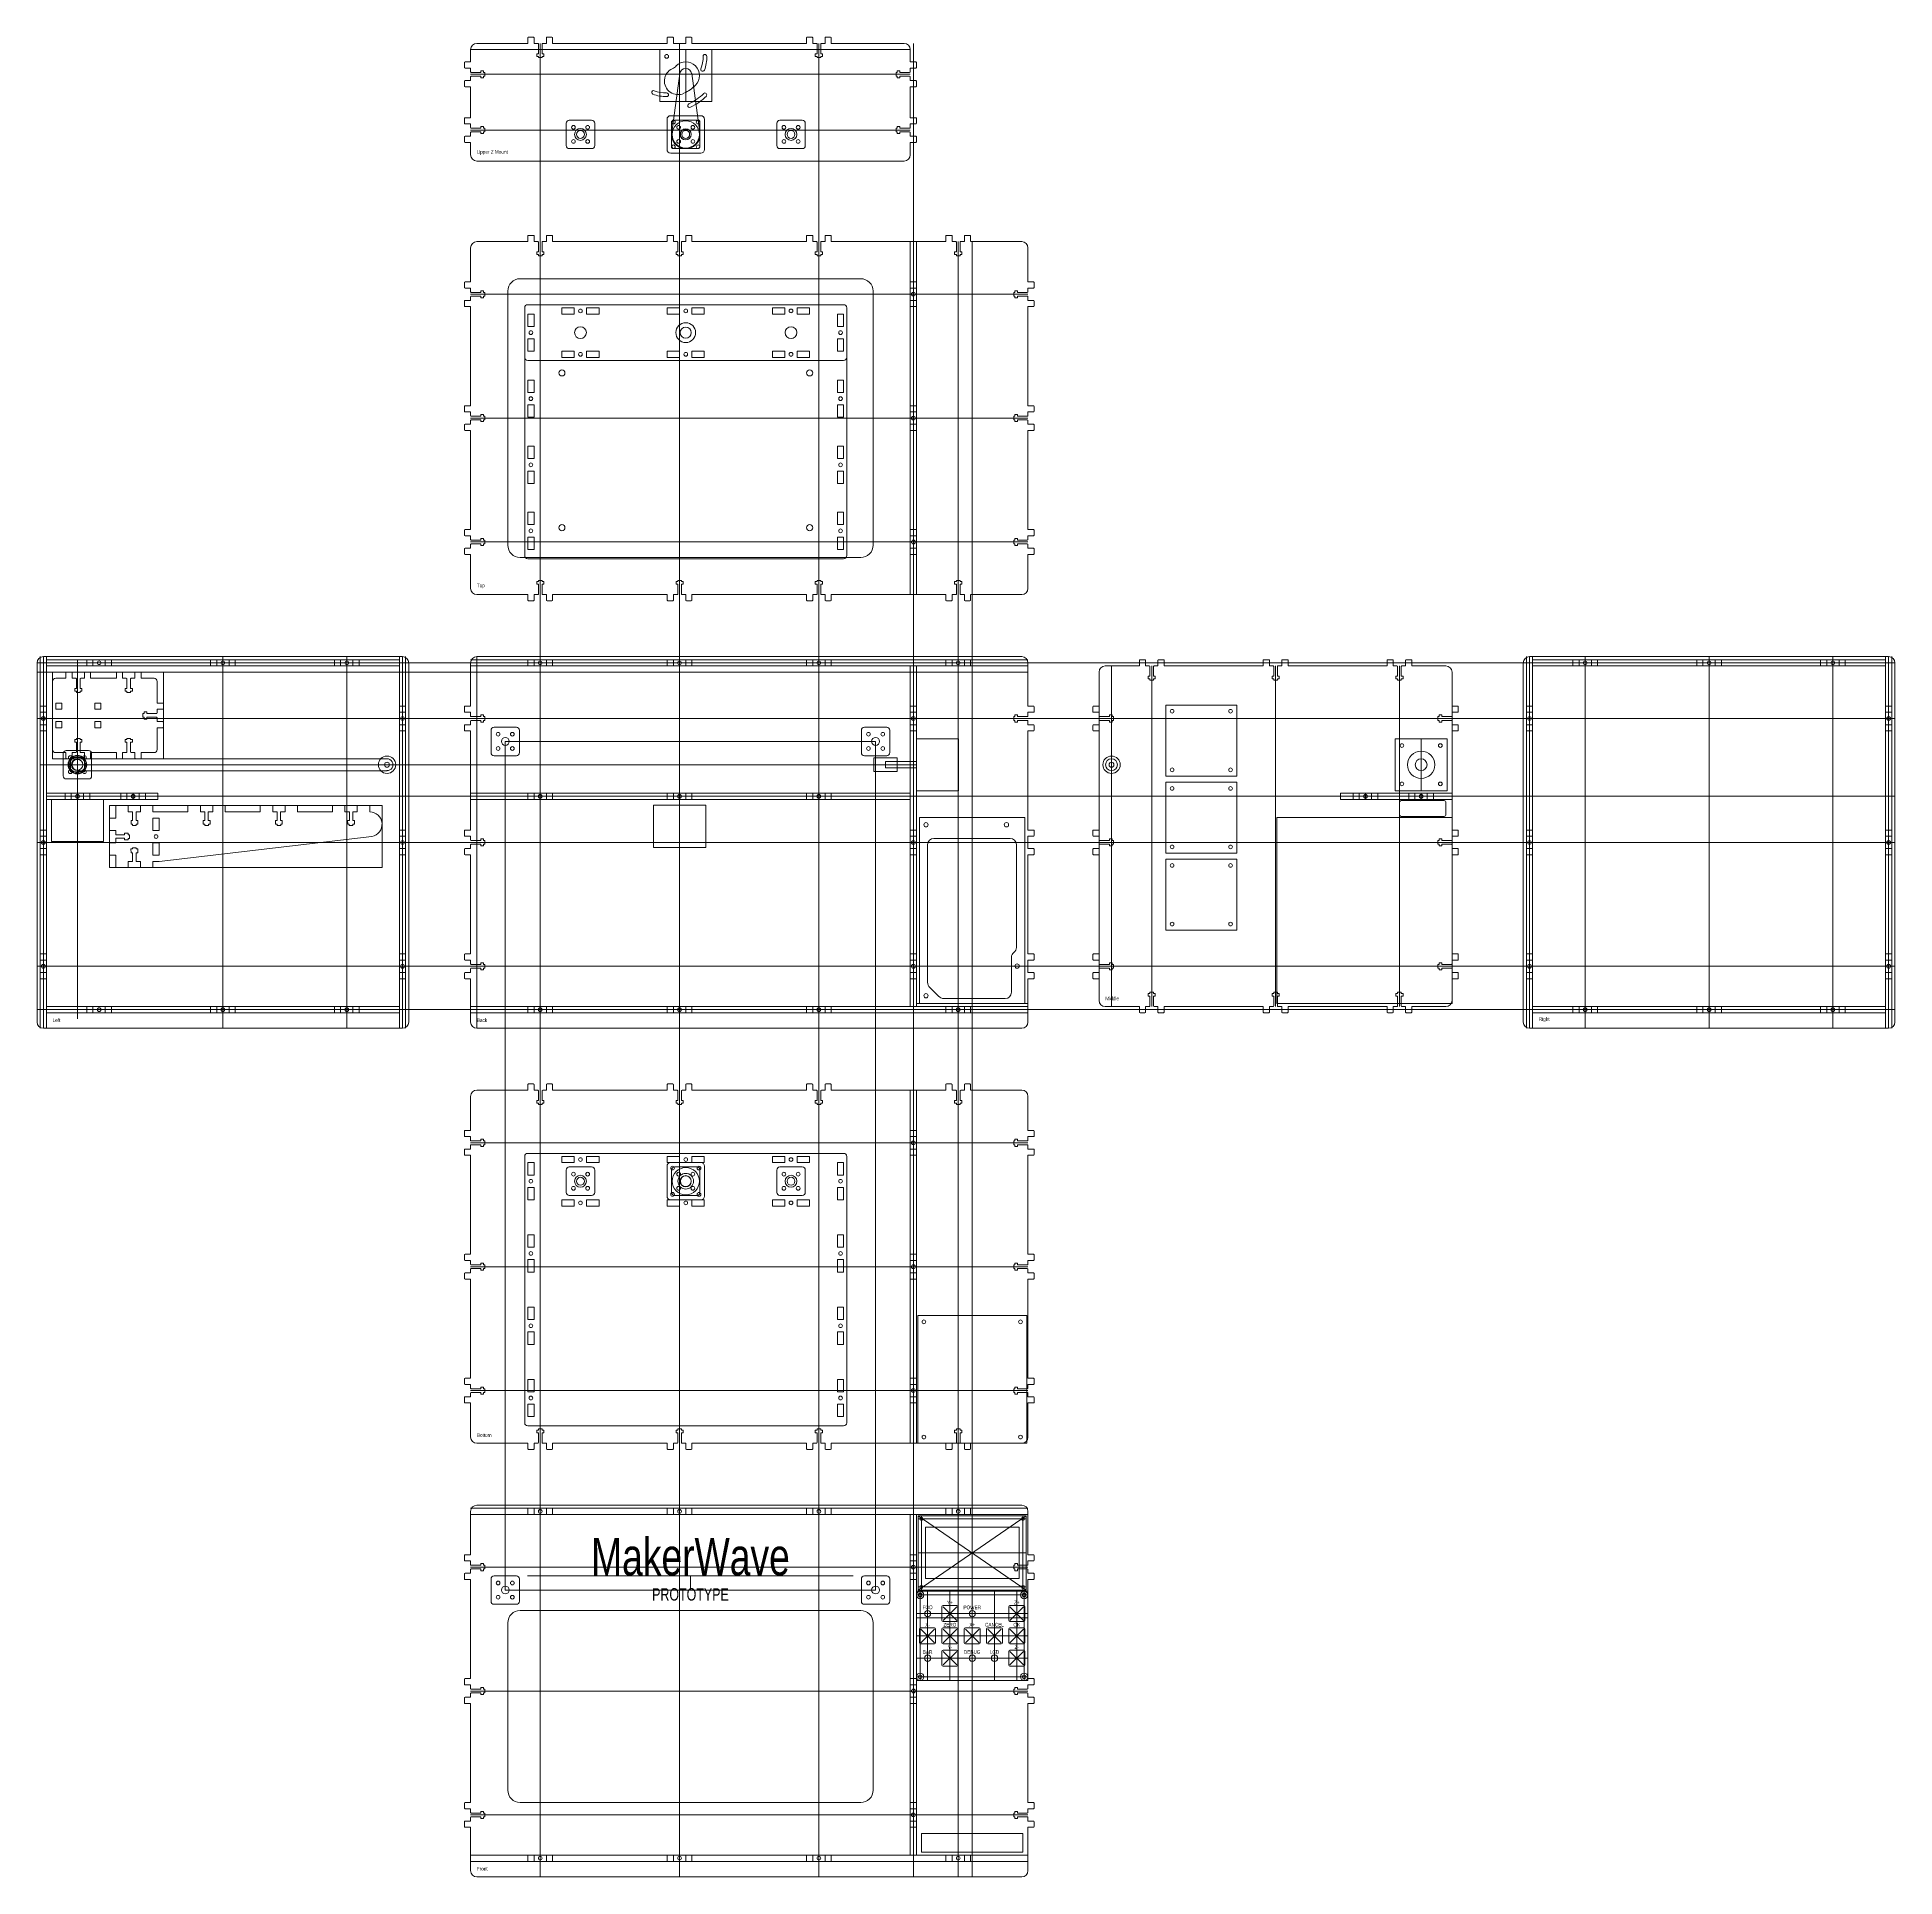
# Model space of a CAD drawing. Header units: millimetres. Extents: x -350 to 1150, y -685 to 800.
import ezdxf

# ---------------------------------------------------------------- set-up
doc = ezdxf.new("R2010")
doc.units = ezdxf.units.MM
doc.layers.get('0').update_dxf_attribs({"linetype": 'CONTINUOUS', "lineweight": 25, "true_color": 0x000000})
for name, color, linetype, lineweight, true_color in [('Back', 7, 'CONTINUOUS', 0, 0x000000), ('Bottom', 7, 'CONTINUOUS', 0, 0x000000), ('Drawing - LCD', 5, 'CONTINUOUS', 0, 0x0000ff), ('Drawing - Pulley', 5, 'CONTINUOUS', 0, 0x0000ff), ('Drawing - Y axis', 3, 'CONTINUOUS', 0, 0x00ff00), ('Drawing - Z Stage', 3, 'CONTINUOUS', 0, 0x00ff00), ('Drawing-Motor', 1, 'CONTINUOUS', 0, 0xff0000), ('Drawing-Walls', 2, 'CONTINUOUS', 0, 0xffff00), ('Drawings', 5, 'CONTINUOUS', 0, 0x0000ff), ('Drive-Bearing-ACME', 7, 'CONTINUOUS', 0, 0x000000), ('Drive-Bearing-M8', 7, 'CONTINUOUS', 0, 0x000000), ('Front', 7, 'CONTINUOUS', 0, 0x000000), ('Left', 7, 'CONTINUOUS', 0, 0x000000), ('Middle', 7, 'CONTINUOUS', 0, 0x000000), ('normal atx', 7, 'CONTINUOUS', 0, 0x000000), ('Right', 7, 'CONTINUOUS', 0, 0x000000), ('Text', 1, 'CONTINUOUS', 0, 0xff0000), ('Top', 7, 'CONTINUOUS', 0, 0x000000), ('Y Bearing Bracket', 7, 'CONTINUOUS', 0, 0x000000), ('Y Rod Cover', 7, 'CONTINUOUS', 0, 0x000000), ('Z Rod Cover', 7, 'CONTINUOUS', 0, 0x000000), ('Z Stage Top', 7, 'CONTINUOUS', 0, 0x000000)]:
    doc.layers.add(name, color=color, linetype=linetype, lineweight=lineweight, true_color=true_color)
doc.styles.get("Standard").update_dxf_attribs({"font": 'txt', "width": 0.75})

# ---------------------------------------------------------------- blocks, each defined once
blk = doc.blocks.new('tabs-with-bolt-20')
for p, q in [((-10, -4.5), (-10, 0)), ((-5, 0), (-5, -4.5)), ((-2, 0), (-5, 0)), ((-2.86, 8.33), (-2.86, 10.5)), ((-2.86, 10.5), (-1.5, 10.5)), ((-1.5, 8.33), (-2.86, 8.33)), ((-1.5, 11.5), (1.5, 11.5)), ((-1.5, 10.5), (-1.5, 11.5)), ((-1.5, 0.5), (-1.5, 8.33)), ((1.5, 11.5), (1.5, 10.5)), ((1.5, 10.5), (2.86, 10.5)), ((2.86, 8.33), (1.5, 8.33)), ((1.5, 8.33), (1.5, 0.5)), ((2, 0), (5, 0)), ((2.86, 10.5), (2.86, 8.33)), ((-5.5, -5), (-9.5, -5)), ((5, 0), (5, -4.5)), ((5.5, -5), (9.5, -5)), ((10, -4.5), (10, 0))]:
    blk.add_line(p, q)
for centre, start, end in [((-2, 0.5), 270, 0), ((2, 0.5), 180, 270), ((-9.5, -4.5), 180, 270), ((-5.5, -4.5), 270, 0), ((5.5, -4.5), 180, 270), ((9.5, -4.5), 270, 0)]:
    blk.add_arc(centre, 0.5, start, end)
blk = doc.blocks.new('holes-20')
for p, q in [((-5, 2.5), (-10, 2.5)), ((-10, 2.5), (-10, -2.5)), ((-5, 2.5), (-5, -2.5)), ((5, 2.5), (10, 2.5)), ((5, 2.5), (5, -2.5)), ((10, 2.5), (10, -2.5)), ((-5, -2.5), (-10, -2.5)), ((5, -2.5), (10, -2.5))]:
    blk.add_line(p, q)
blk.add_circle((0, 0), 1.5)
blk = doc.blocks.new('tabs-20')
for p, q in [((-10, -4.5), (-10, 0)), ((-5, 0), (-5, -4.5)), ((5, 0), (-5, 0)), ((-5.5, -5), (-9.5, -5)), ((5, 0), (5, -4.5)), ((5.5, -5), (9.5, -5)), ((10, -4.5), (10, 0))]:
    blk.add_line(p, q)
for centre, start, end in [((-9.5, -4.5), 180, 270), ((-5.5, -4.5), 270, 0), ((5.5, -4.5), 180, 270), ((9.5, -4.5), 270, 0)]:
    blk.add_arc(centre, 0.5, start, end)

msp = doc.modelspace()

# ---------------------------------------------------------------- linework, layer by layer
at = {"layer": 'Back'}
for p, q in [((5, 300), (445, 300)), ((0, 295), (0, 260)), ((450, 260), (450, 295)), ((0, 240), (0, 160)), ((450, 160), (450, 240)), ((435.7, 153.2), (374, 153.2)), ((0, 140), (0, 60)), ((369, 37.1), (369, 148.2)), ((440.7, 148.2), (440.7, 65.2)), ((450, 60), (450, 140)), ((369, 63.3), (369, 50.2)), ((436.7, 50.2), (436.7, 57.2)), ((436.7, 50.2), (436.7, 29)), ((0, 40), (0, 5)), ((377.8, 25.8), (370.8, 32.8)), ((450, 5), (450, 40)), ((431.7, 24), (382.1, 24)), ((445, 0), (5, 0))]:
    msp.add_line(p, q, dxfattribs=at)
for centre, radius in [((22.2, 237.3), 1.5), ((22.2, 225.8), 1.5), ((28, 231.5), 3.17), ((33.7, 237.3), 1.5), ((33.7, 225.8), 1.5), ((321.2, 237.3), 1.5), ((321.2, 225.8), 1.5), ((327, 231.5), 3.17), ((332.8, 237.3), 1.5), ((332.8, 225.8), 1.5), ((367.7, 164.2), 1.75), ((432.7, 164.2), 1.75), ((441.3, 50.2), 1.75), ((367.7, 26.2), 1.75)]:
    msp.add_circle(centre, radius, dxfattribs=at)
for centre, radius, start, end in [((5, 295), 5, 90, 180), ((445, 295), 5, 0, 90), ((374, 148.2), 5, 90, 180), ((435.7, 148.2), 5, 360, 90), ((441.7, 57.2), 5, 126.8699, 180), ((435.7, 65.2), 5, 306.8699, 0), ((375, 37.1), 6, 180, 225), ((382.1, 30), 6, 225, 270), ((431.7, 29), 5, 270, 0), ((5, 5), 5, 180, 270), ((445, 5), 5, 270, 0)]:
    msp.add_arc(centre, radius, start, end, dxfattribs=at)
at = {"layer": 'Bottom'}
for p, q in [((0, -82.5), (0, -55)), ((5, -50), (46.2, -50)), ((66.2, -50), (158.7, -50)), ((178.7, -50), (271.2, -50)), ((291.2, -50), (383.8, -50)), ((403.8, -50), (445, -50)), ((450, -55), (450, -82.5)), ((0, -182.5), (0, -102.5)), ((450, -102.5), (450, -182.5)), ((0, -282.5), (0, -202.5)), ((450, -202.5), (450, -282.5)), ((0, -330), (0, -302.5)), ((450, -302.5), (450, -330)), ((46.2, -335), (5, -335)), ((158.7, -335), (66.2, -335)), ((271.2, -335), (178.7, -335)), ((383.8, -335), (291.2, -335)), ((445, -335), (403.8, -335))]:
    msp.add_line(p, q, dxfattribs=at)
for centre, radius in [((83, -117.8), 1.5), ((94.5, -117.8), 1.5), ((163.1, -112.9), 1.5), ((173.7, -123.5), 11), ((184.4, -112.9), 1.5), ((253, -117.8), 1.5), ((264.5, -117.8), 1.5), ((83, -129.2), 1.5), ((88.7, -123.5), 3.17), ((94.5, -129.2), 1.5), ((163.1, -134.1), 1.5), ((184.4, -134.1), 1.5), ((253, -129.2), 1.5), ((258.7, -123.5), 3.17), ((264.5, -129.2), 1.5), ((366, -237), 1.5), ((444, -237), 1.5), ((366, -330), 1.5), ((444, -330), 1.5)]:
    msp.add_circle(centre, radius, dxfattribs=at)
for centre, start, end in [((5, -55), 90, 180), ((445, -55), 0, 90), ((445, -330), 270, 0), ((5, -330), 180, 270)]:
    msp.add_arc(centre, 5, start, end, dxfattribs=at)
at = {"layer": 'Drawing - LCD'}
for p, q in [((361.5, -453.5), (361.5, -393.5)), ((361.5, -393.5), (448.5, -393.5)), ((361.5, -393.5), (448.5, -453.5)), ((448.5, -393.5), (361.5, -453.5)), ((361.5, -396), (448.5, -396)), ((364, -453.5), (364, -393.5)), ((405, -393.5), (405, -453.5)), ((446, -453.5), (446, -393.5)), ((448.5, -453.5), (448.5, -393.5)), ((361.5, -423.5), (448.5, -423.5)), ((361.5, -451), (448.5, -451)), ((361.5, -453.5), (448.5, -453.5))]:
    msp.add_line(p, q, dxfattribs=at)
at = {"layer": 'Drawing - Pulley'}
for p, q in [((162.4, 723.1), (169, 770.7)), ((178.5, 770.7), (185.1, 723.1)), ((517.5, 292.5), (517.5, 17.5)), ((-67.3, 217.5), (-317.5, 217.5)), ((-317.5, 207.9), (-67.3, 207.9))]:
    msp.add_line(p, q, dxfattribs=at)
for centre, radius in [((-317.5, 212.7), 7.5), ((-317.5, 212.7), 7.11), ((-67.5, 212.7), 7), ((517.5, 212.7), 7), ((517.5, 212.7), 4.78), ((767.5, 212.7), 4.78)]:
    msp.add_circle(centre, radius, dxfattribs=at)
for centre, radius, start, end in [((173.7, 770), 4.78, 7.9226, 172.0774), ((173.7, 721.5), 11.5, 172.0774, 7.9226), ((-317.5, 212.7), 4.78, 90, 270), ((-67.5, 212.7), 4.78, 267.3791, 92.6209)]:
    msp.add_arc(centre, radius, start, end, dxfattribs=at)
at = {"layer": 'Drawing - Y axis'}
for p, q in [((-337.5, 287.5), (-337.5, 217.5)), ((-248.1, 287.5), (-337.5, 287.5)), ((-326.8, 287), (-326.8, 282.5)), ((-321.8, 282.5), (-321.8, 287)), ((-311.8, 282.5), (-311.8, 287)), ((-311.3, 287.5), (-307.3, 287.5)), ((-306.8, 287), (-306.8, 282.5)), ((-286, 287), (-286, 282.5)), ((-281.5, 287.5), (-285.5, 287.5)), ((-281, 282.5), (-281, 287)), ((-271, 282.5), (-271, 287)), ((-270.5, 287.5), (-266.5, 287.5)), ((-266, 287), (-266, 282.5)), ((-248.1, 217.5), (-248.1, 287.5)), ((-326.8, 282.5), (-335, 282.5)), ((-318.8, 282.5), (-321.8, 282.5)), ((-319.6, 274.2), (-319.6, 272)), ((-318.3, 274.2), (-319.6, 274.2)), ((-319.6, 272), (-318.3, 272)), ((-318.3, 282), (-318.3, 274.2)), ((-318.3, 272), (-318.3, 271)), ((-318.3, 271), (-315.3, 271)), ((-315.3, 274.2), (-315.3, 282)), ((-313.9, 274.2), (-315.3, 274.2)), ((-315.3, 271), (-315.3, 272)), ((-315.3, 272), (-313.9, 272)), ((-314.8, 282.5), (-311.8, 282.5)), ((-313.9, 272), (-313.9, 274.2)), ((-286, 282.5), (-306.8, 282.5)), ((-278, 282.5), (-281, 282.5)), ((-278.9, 274.2), (-278.9, 272)), ((-277.5, 274.2), (-278.9, 274.2)), ((-278.9, 272), (-277.5, 272)), ((-277.5, 282), (-277.5, 274.2)), ((-277.5, 272), (-277.5, 271)), ((-277.5, 271), (-274.5, 271)), ((-274.5, 274.2), (-274.5, 282)), ((-273.1, 274.2), (-274.5, 274.2)), ((-274.5, 271), (-274.5, 272)), ((-274.5, 272), (-273.1, 272)), ((-274, 282.5), (-271, 282.5)), ((-273.1, 272), (-273.1, 274.2)), ((-255.6, 282.5), (-266, 282.5)), ((-253.1, 262.5), (-253.1, 280)), ((-335, 257.5), (-335, 262.5)), ((-330, 262.5), (-335, 262.5)), ((-330, 257.5), (-335, 257.5)), ((-330, 257.5), (-330, 262.5)), ((-303.5, 257.5), (-303.5, 262.5)), ((-298.5, 262.5), (-303.5, 262.5)), ((-298.5, 257.5), (-303.5, 257.5)), ((-298.5, 257.5), (-298.5, 262.5)), ((-261.5, 255.4), (-263.6, 255.4)), ((-263.6, 255.4), (-263.6, 254)), ((-261.5, 254), (-261.5, 255.4)), ((-248.6, 262.5), (-253.1, 262.5)), ((-253.1, 257.5), (-248.6, 257.5)), ((-253.1, 254.5), (-253.1, 257.5)), ((-335, 247.5), (-335, 242.5)), ((-330, 247.5), (-335, 247.5)), ((-330, 242.5), (-335, 242.5)), ((-330, 247.5), (-330, 242.5)), ((-303.5, 247.5), (-303.5, 242.5)), ((-298.5, 247.5), (-303.5, 247.5)), ((-298.5, 242.5), (-303.5, 242.5)), ((-298.5, 247.5), (-298.5, 242.5)), ((-264.6, 254), (-264.6, 251)), ((-263.6, 254), (-264.6, 254)), ((-264.6, 251), (-263.6, 251)), ((-263.6, 251), (-263.6, 249.6)), ((-263.6, 249.6), (-261.5, 249.6)), ((-253.6, 254), (-261.5, 254)), ((-261.5, 249.6), (-261.5, 251)), ((-261.5, 251), (-253.6, 251)), ((-253.1, 250.5), (-253.1, 247.5)), ((-253.1, 247.5), (-248.6, 247.5)), ((-248.6, 242.5), (-253.1, 242.5)), ((-253.1, 225), (-253.1, 242.5)), ((-248.1, 247), (-248.1, 243)), ((-319.6, 233), (-319.6, 230.8)), ((-318.3, 233), (-319.6, 233)), ((-319.6, 230.8), (-318.3, 230.8)), ((-315.3, 234), (-318.3, 234)), ((-318.3, 234), (-318.3, 233)), ((-318.3, 230.8), (-318.3, 223)), ((-315.3, 233), (-315.3, 234)), ((-313.9, 233), (-315.3, 233)), ((-315.3, 230.8), (-313.9, 230.8)), ((-315.3, 223), (-315.3, 230.8)), ((-313.9, 230.8), (-313.9, 233)), ((-278.9, 233), (-278.9, 230.8)), ((-277.5, 233), (-278.9, 233)), ((-278.9, 230.8), (-277.5, 230.8)), ((-274.5, 234), (-277.5, 234)), ((-277.5, 234), (-277.5, 233)), ((-277.5, 230.8), (-277.5, 223)), ((-274.5, 233), (-274.5, 234)), ((-273.1, 233), (-274.5, 233)), ((-274.5, 230.8), (-273.1, 230.8)), ((-274.5, 223), (-274.5, 230.8)), ((-273.1, 230.8), (-273.1, 233)), ((28, 231.5), (28, -453.5)), ((28, 231.5), (327, 231.5)), ((327, 231.5), (327, -453.5)), ((-248.1, 217.5), (-337.5, 217.5)), ((-326.8, 222.5), (-335, 222.5)), ((-326.8, 218), (-326.8, 222.5)), ((-318.8, 222.5), (-321.8, 222.5)), ((-321.8, 222.5), (-321.8, 218)), ((-314.8, 222.5), (-311.8, 222.5)), ((-311.8, 222.5), (-311.8, 218)), ((-311.3, 217.5), (-307.3, 217.5)), ((-306.8, 218), (-306.8, 222.5)), ((-286, 222.5), (-306.8, 222.5)), ((-286, 218), (-286, 222.5)), ((-281.5, 217.5), (-285.5, 217.5)), ((-278, 222.5), (-281, 222.5)), ((-281, 222.5), (-281, 218)), ((-274, 222.5), (-271, 222.5)), ((-271, 222.5), (-271, 218)), ((-270.5, 217.5), (-266.5, 217.5)), ((-266, 218), (-266, 222.5)), ((-255.6, 222.5), (-266, 222.5)), ((28, -453.5), (327, -453.5))]:
    msp.add_line(p, q, dxfattribs=at)
for centre, radius, start, end in [((-326.3, 287), 0.5, 90, 180), ((-322.3, 287), 0.5, 360, 90), ((-311.3, 287), 0.5, 90, 180), ((-307.3, 287), 0.5, 360, 90), ((-285.5, 287), 0.5, 90, 180), ((-281.5, 287), 0.5, 360, 90), ((-270.5, 287), 0.5, 90, 180), ((-266.5, 287), 0.5, 360, 90), ((-335, 280), 2.5, 90, 180), ((-318.8, 282), 0.5, 360, 90), ((-314.8, 282), 0.5, 90, 180), ((-278, 282), 0.5, 360, 90), ((-274, 282), 0.5, 90, 180), ((-255.6, 280), 2.5, 360, 90), ((-248.6, 262), 0.5, 360, 90), ((-248.6, 258), 0.5, 270, 360), ((-253.6, 254.5), 0.5, 270, 360), ((-253.6, 250.5), 0.5, 0, 90), ((-248.6, 247), 0.5, 360, 90), ((-248.6, 243), 0.5, 270, 360), ((-255.6, 225), 2.5, 270, 0), ((-335, 225), 2.5, 180, 270), ((-326.3, 218), 0.5, 180, 270), ((-322.3, 218), 0.5, 270, 360), ((-318.8, 223), 0.5, 270, 360), ((-314.8, 223), 0.5, 180, 270), ((-311.3, 218), 0.5, 180, 270), ((-307.3, 218), 0.5, 270, 360), ((-285.5, 218), 0.5, 180, 270), ((-281.5, 218), 0.5, 270, 360), ((-278, 223), 0.5, 270, 360), ((-274, 223), 0.5, 180, 270), ((-270.5, 218), 0.5, 180, 270), ((-266.5, 218), 0.5, 270, 360)]:
    msp.add_arc(centre, radius, start, end, dxfattribs=at)
at = {"layer": 'Drawing - Z Stage'}
for p, q in [((43.7, 581.5), (43.7, 541.5)), ((43.7, 581.5), (43.7, 381.5)), ((46.2, 584), (301.2, 584)), ((46.2, 584), (301.2, 584)), ((46.2, 566.5), (46.2, 576.5)), ((46.2, 576.5), (51.2, 576.5)), ((46.2, 576.5), (51.2, 576.5)), ((46.2, 576.5), (46.2, 566.5)), ((51.2, 566.5), (51.2, 576.5)), ((51.2, 576.5), (51.2, 566.5)), ((73.7, 581.5), (83.7, 581.5)), ((73.7, 576.5), (73.7, 581.5)), ((73.7, 581.5), (83.7, 581.5)), ((73.7, 576.5), (73.7, 581.5)), ((73.7, 576.5), (83.7, 576.5)), ((73.7, 576.5), (83.7, 576.5)), ((83.7, 581.5), (83.7, 576.5)), ((83.7, 581.5), (83.7, 576.5)), ((93.7, 581.5), (103.7, 581.5)), ((93.7, 576.5), (93.7, 581.5)), ((93.7, 581.5), (103.7, 581.5)), ((93.7, 576.5), (93.7, 581.5)), ((93.7, 576.5), (103.7, 576.5)), ((93.7, 576.5), (103.7, 576.5)), ((103.7, 581.5), (103.7, 576.5)), ((103.7, 581.5), (103.7, 576.5)), ((158.7, 581.5), (168.7, 581.5)), ((158.7, 576.5), (158.7, 581.5)), ((158.7, 581.5), (168.7, 581.5)), ((158.7, 576.5), (158.7, 581.5)), ((158.7, 576.5), (168.7, 576.5)), ((158.7, 576.5), (168.7, 576.5)), ((168.7, 581.5), (168.7, 576.5)), ((168.7, 581.5), (168.7, 576.5)), ((178.7, 581.5), (188.7, 581.5)), ((178.7, 576.5), (178.7, 581.5)), ((178.7, 581.5), (188.7, 581.5)), ((178.7, 576.5), (178.7, 581.5)), ((178.7, 576.5), (188.7, 576.5)), ((178.7, 576.5), (188.7, 576.5)), ((188.7, 581.5), (188.7, 576.5)), ((188.7, 581.5), (188.7, 576.5)), ((243.7, 581.5), (253.7, 581.5)), ((243.7, 576.5), (243.7, 581.5)), ((243.7, 581.5), (253.7, 581.5)), ((243.7, 576.5), (243.7, 581.5)), ((243.7, 576.5), (253.7, 576.5)), ((243.7, 576.5), (253.7, 576.5)), ((253.7, 581.5), (253.7, 576.5)), ((253.7, 581.5), (253.7, 576.5)), ((263.7, 581.5), (273.7, 581.5)), ((263.7, 576.5), (263.7, 581.5)), ((263.7, 581.5), (273.7, 581.5)), ((263.7, 576.5), (263.7, 581.5)), ((263.7, 576.5), (273.7, 576.5)), ((263.7, 576.5), (273.7, 576.5)), ((273.7, 581.5), (273.7, 576.5)), ((273.7, 581.5), (273.7, 576.5)), ((296.2, 566.5), (296.2, 576.5)), ((296.2, 576.5), (301.2, 576.5)), ((296.2, 576.5), (301.2, 576.5)), ((296.2, 576.5), (296.2, 566.5)), ((301.2, 566.5), (301.2, 576.5)), ((301.2, 576.5), (301.2, 566.5)), ((303.7, 581.5), (303.7, 541.5)), ((303.7, 581.5), (303.7, 381.5)), ((51.2, 566.5), (46.2, 566.5)), ((51.2, 566.5), (46.2, 566.5)), ((46.2, 556.5), (51.2, 556.5)), ((46.2, 546.5), (46.2, 556.5)), ((46.2, 556.5), (51.2, 556.5)), ((46.2, 556.5), (46.2, 546.5)), ((51.2, 546.5), (51.2, 556.5)), ((51.2, 556.5), (51.2, 546.5)), ((301.2, 566.5), (296.2, 566.5)), ((301.2, 566.5), (296.2, 566.5)), ((296.2, 556.5), (301.2, 556.5)), ((296.2, 546.5), (296.2, 556.5)), ((296.2, 556.5), (301.2, 556.5)), ((296.2, 556.5), (296.2, 546.5)), ((301.2, 546.5), (301.2, 556.5)), ((301.2, 556.5), (301.2, 546.5)), ((51.2, 546.5), (46.2, 546.5)), ((51.2, 546.5), (46.2, 546.5)), ((73.7, 546.5), (83.7, 546.5)), ((73.7, 541.5), (73.7, 546.5)), ((73.7, 546.5), (83.7, 546.5)), ((73.7, 541.5), (73.7, 546.5)), ((73.7, 541.5), (83.7, 541.5)), ((73.7, 541.5), (83.7, 541.5)), ((83.7, 546.5), (83.7, 541.5)), ((83.7, 546.5), (83.7, 541.5)), ((93.7, 546.5), (103.7, 546.5)), ((93.7, 541.5), (93.7, 546.5)), ((93.7, 546.5), (103.7, 546.5)), ((93.7, 541.5), (93.7, 546.5)), ((93.7, 541.5), (103.7, 541.5)), ((93.7, 541.5), (103.7, 541.5)), ((103.7, 546.5), (103.7, 541.5)), ((103.7, 546.5), (103.7, 541.5)), ((158.7, 546.5), (168.7, 546.5)), ((158.7, 541.5), (158.7, 546.5)), ((158.7, 546.5), (168.7, 546.5)), ((158.7, 541.5), (158.7, 546.5)), ((158.7, 541.5), (168.7, 541.5)), ((158.7, 541.5), (168.7, 541.5)), ((168.7, 546.5), (168.7, 541.5)), ((168.7, 546.5), (168.7, 541.5)), ((178.7, 546.5), (188.7, 546.5)), ((178.7, 541.5), (178.7, 546.5)), ((178.7, 546.5), (188.7, 546.5)), ((178.7, 541.5), (178.7, 546.5)), ((178.7, 541.5), (188.7, 541.5)), ((178.7, 541.5), (188.7, 541.5)), ((188.7, 546.5), (188.7, 541.5)), ((188.7, 546.5), (188.7, 541.5)), ((243.7, 546.5), (253.7, 546.5)), ((243.7, 541.5), (243.7, 546.5)), ((243.7, 546.5), (253.7, 546.5)), ((243.7, 541.5), (243.7, 546.5)), ((243.7, 541.5), (253.7, 541.5)), ((243.7, 541.5), (253.7, 541.5)), ((253.7, 546.5), (253.7, 541.5)), ((253.7, 546.5), (253.7, 541.5)), ((263.7, 546.5), (273.7, 546.5)), ((263.7, 541.5), (263.7, 546.5)), ((263.7, 546.5), (273.7, 546.5)), ((263.7, 541.5), (263.7, 546.5)), ((263.7, 541.5), (273.7, 541.5)), ((263.7, 541.5), (273.7, 541.5)), ((273.7, 546.5), (273.7, 541.5)), ((273.7, 546.5), (273.7, 541.5)), ((301.2, 546.5), (296.2, 546.5)), ((301.2, 546.5), (296.2, 546.5)), ((46.2, 539), (301.2, 539)), ((46.2, 513.2), (46.2, 523.2)), ((46.2, 523.2), (51.2, 523.2)), ((51.2, 513.2), (46.2, 513.2)), ((51.2, 513.2), (51.2, 523.2)), ((296.2, 513.2), (296.2, 523.2)), ((296.2, 523.2), (301.2, 523.2)), ((301.2, 513.2), (296.2, 513.2)), ((301.2, 513.2), (301.2, 523.2)), ((46.2, 503.2), (51.2, 503.2)), ((46.2, 493.2), (46.2, 503.2)), ((51.2, 493.2), (51.2, 503.2)), ((296.2, 503.2), (301.2, 503.2)), ((296.2, 493.2), (296.2, 503.2)), ((301.2, 493.2), (301.2, 503.2)), ((51.2, 493.2), (46.2, 493.2)), ((301.2, 493.2), (296.2, 493.2)), ((46.2, 459.8), (46.2, 469.8)), ((46.2, 469.8), (51.2, 469.8)), ((51.2, 459.8), (51.2, 469.8)), ((296.2, 459.8), (296.2, 469.8)), ((296.2, 469.8), (301.2, 469.8)), ((301.2, 459.8), (301.2, 469.8)), ((51.2, 459.8), (46.2, 459.8)), ((301.2, 459.8), (296.2, 459.8)), ((46.2, 449.8), (51.2, 449.8)), ((46.2, 439.8), (46.2, 449.8)), ((51.2, 439.8), (46.2, 439.8)), ((51.2, 439.8), (51.2, 449.8)), ((296.2, 449.8), (301.2, 449.8)), ((296.2, 439.8), (296.2, 449.8)), ((301.2, 439.8), (296.2, 439.8)), ((301.2, 439.8), (301.2, 449.8)), ((46.2, 406.5), (46.2, 416.5)), ((46.2, 416.5), (51.2, 416.5)), ((51.2, 406.5), (46.2, 406.5)), ((51.2, 406.5), (51.2, 416.5)), ((296.2, 406.5), (296.2, 416.5)), ((296.2, 416.5), (301.2, 416.5)), ((301.2, 406.5), (296.2, 406.5)), ((301.2, 406.5), (301.2, 416.5)), ((46.2, 396.5), (51.2, 396.5)), ((46.2, 386.5), (46.2, 396.5)), ((51.2, 386.5), (51.2, 396.5)), ((296.2, 396.5), (301.2, 396.5)), ((296.2, 386.5), (296.2, 396.5)), ((301.2, 386.5), (301.2, 396.5)), ((51.2, 386.5), (46.2, 386.5)), ((46.2, 379), (301.2, 379)), ((301.2, 386.5), (296.2, 386.5)), ((-291.5, 138), (-291.5, 179.7)), ((-71.5, 179.7), (-291.5, 179.7)), ((-291.5, 179.7), (-291.5, 129.7)), ((-286.5, 169.7), (-291.5, 169.7)), ((-286.5, 179.7), (-286.5, 174.7)), ((-286.5, 174.7), (-286.5, 169.7)), ((-276.5, 174.7), (-276.5, 179.7)), ((-272.9, 174.7), (-276.5, 174.7)), ((-274.2, 167.7), (-274.2, 164.7)), ((-274.2, 167.7), (-272.9, 167.7)), ((-272.9, 167.7), (-272.9, 174.7)), ((-270.1, 174.7), (-270.1, 167.7)), ((-266.5, 174.7), (-270.1, 174.7)), ((-270.1, 167.7), (-268.8, 167.7)), ((-268.8, 167.7), (-268.7, 164.7)), ((-266.5, 179.7), (-266.5, 174.7)), ((-256.5, 179.7), (-266.5, 179.7)), ((-256.5, 174.7), (-256.5, 179.7)), ((-228.2, 174.7), (-256.5, 174.7)), ((-251.5, 169.7), (-256.5, 169.7)), ((-256.5, 159.7), (-256.5, 169.7)), ((-251.5, 159.7), (-251.5, 169.7)), ((-218.2, 179.7), (-228.2, 179.7)), ((-228.2, 179.7), (-228.2, 174.7)), ((-218.2, 174.7), (-218.2, 179.7)), ((-214.6, 174.7), (-218.2, 174.7)), ((-215.9, 167.7), (-215.9, 164.7)), ((-215.9, 167.7), (-214.6, 167.7)), ((-214.6, 167.7), (-214.6, 174.7)), ((-211.8, 174.7), (-211.8, 167.7)), ((-211.8, 167.7), (-210.4, 167.7)), ((-208.2, 174.7), (-211.8, 174.7)), ((-210.4, 167.7), (-210.4, 164.7)), ((-208.2, 179.7), (-208.2, 174.7)), ((-198.2, 179.7), (-208.2, 179.7)), ((-198.2, 174.7), (-198.2, 179.7)), ((-169.8, 174.7), (-198.2, 174.7)), ((-159.8, 179.7), (-169.8, 179.7)), ((-169.8, 179.7), (-169.8, 174.7)), ((-159.8, 174.7), (-159.8, 179.7)), ((-156.2, 174.7), (-159.8, 174.7)), ((-157.6, 167.7), (-157.6, 164.7)), ((-157.6, 167.7), (-156.2, 167.7)), ((-156.2, 167.7), (-156.2, 174.7)), ((-153.4, 174.7), (-153.4, 167.7)), ((-149.8, 174.7), (-153.4, 174.7)), ((-153.4, 167.7), (-152.1, 167.7)), ((-152.1, 167.7), (-152.1, 164.7)), ((-149.8, 179.7), (-149.8, 174.7)), ((-139.8, 179.7), (-149.8, 179.7)), ((-139.8, 174.7), (-139.8, 179.7)), ((-111.5, 174.7), (-139.8, 174.7)), ((-101.5, 179.7), (-111.5, 179.7)), ((-111.5, 179.7), (-111.5, 174.7)), ((-101.5, 174.7), (-101.5, 179.7)), ((-97.9, 174.7), (-101.5, 174.7)), ((-99.3, 167.7), (-99.2, 164.7)), ((-99.3, 167.7), (-97.9, 167.7)), ((-97.9, 167.7), (-97.9, 174.7)), ((-95.1, 174.7), (-95.1, 167.7)), ((-91.5, 174.7), (-95.1, 174.7)), ((-95.1, 167.7), (-93.8, 167.7)), ((-93.8, 167.7), (-93.7, 164.7)), ((-91.5, 179.7), (-91.5, 174.7)), ((-81.5, 179.7), (-91.5, 179.7)), ((-81.5, 174.7), (-81.5, 179.7)), ((-71.5, 179.7), (-71.5, 129.7)), ((-291.5, 159.7), (-286.5, 159.7)), ((-286.5, 159.7), (-286.5, 156.1)), ((-286.5, 156.1), (-279.5, 156.1)), ((-279.5, 153.3), (-286.5, 153.3)), ((-286.5, 153.3), (-286.5, 149.7)), ((-279.5, 157.5), (-276.5, 157.5)), ((-279.5, 156.1), (-279.5, 157.5)), ((-279.5, 152), (-279.5, 153.3)), ((-279.5, 152), (-276.5, 152)), ((-276.5, 157.5), (-276.5, 156.2)), ((-276.5, 156.2), (-275.5, 156.2)), ((-276.5, 153.2), (-276.5, 152)), ((-275.5, 153.2), (-276.5, 153.2)), ((-275.5, 156.2), (-275.5, 153.2)), ((-273, 164.7), (-274.2, 164.7)), ((-273, 163.7), (-273, 164.7)), ((-270, 163.7), (-273, 163.7)), ((-268.7, 164.7), (-270, 164.7)), ((-270, 164.7), (-270, 163.7)), ((-256.5, 159.7), (-251.5, 159.7)), ((-251.5, 134.7), (-79.8, 154.9)), ((-214.7, 164.7), (-215.9, 164.7)), ((-214.7, 163.7), (-214.7, 164.7)), ((-211.7, 163.7), (-214.7, 163.7)), ((-210.4, 164.7), (-211.7, 164.7)), ((-211.7, 164.7), (-211.7, 163.7)), ((-156.3, 164.7), (-157.6, 164.7)), ((-156.3, 163.7), (-156.3, 164.7)), ((-153.3, 163.7), (-156.3, 163.7)), ((-152.1, 164.7), (-153.3, 164.7)), ((-153.3, 164.7), (-153.3, 163.7)), ((-98, 164.7), (-99.2, 164.7)), ((-98, 163.7), (-98, 164.7)), ((-95, 163.7), (-98, 163.7)), ((-93.7, 164.7), (-95, 164.7)), ((-95, 164.7), (-95, 163.7)), ((-291.5, 149.7), (-291.5, 139.7)), ((-286.5, 149.7), (-291.5, 149.7)), ((-291.5, 139.7), (-286.5, 139.7)), ((-286.5, 134.7), (-286.5, 139.7)), ((-274.2, 141.7), (-274.3, 144.7)), ((-274.3, 144.7), (-273, 144.7)), ((-272.9, 141.7), (-274.2, 141.7)), ((-273, 145.7), (-270, 145.7)), ((-273, 144.7), (-273, 145.7)), ((-272.9, 134.7), (-272.9, 141.7)), ((-270.1, 141.7), (-270.1, 134.7)), ((-268.8, 141.7), (-270.1, 141.7)), ((-270, 145.7), (-270, 144.7)), ((-270, 144.7), (-268.8, 144.7)), ((-268.8, 141.7), (-268.8, 144.7)), ((-251.5, 149.7), (-256.5, 149.7)), ((-256.5, 139.7), (-256.5, 149.7)), ((-256.5, 139.7), (-251.5, 139.7)), ((-251.5, 139.7), (-251.5, 149.7)), ((-291.5, 129.7), (-71.5, 129.7)), ((-286.5, 134.7), (-286.5, 129.7)), ((-286.5, 129.7), (-276.5, 129.7)), ((-276.5, 134.7), (-272.9, 134.7)), ((-276.5, 129.7), (-276.5, 134.7)), ((-270.1, 134.7), (-266.5, 134.7)), ((-266.5, 134.7), (-266.5, 129.7)), ((-256.5, 129.7), (-256.5, 134.7)), ((-256.5, 134.7), (-251.5, 134.7)), ((43.7, -103.5), (43.7, -318.5)), ((46.2, -101), (301.2, -101)), ((73.7, -103.5), (83.7, -103.5)), ((73.7, -108.5), (73.7, -103.5)), ((83.7, -103.5), (83.7, -108.5)), ((93.7, -103.5), (103.7, -103.5)), ((93.7, -108.5), (93.7, -103.5)), ((103.7, -103.5), (103.7, -108.5)), ((158.7, -103.5), (168.7, -103.5)), ((158.7, -108.5), (158.7, -103.5)), ((168.7, -103.5), (168.7, -108.5)), ((178.7, -103.5), (188.7, -103.5)), ((178.7, -108.5), (178.7, -103.5)), ((188.7, -103.5), (188.7, -108.5)), ((243.7, -103.5), (253.7, -103.5)), ((243.7, -108.5), (243.7, -103.5)), ((253.7, -103.5), (253.7, -108.5)), ((263.7, -103.5), (273.7, -103.5)), ((263.7, -108.5), (263.7, -103.5)), ((273.7, -103.5), (273.7, -108.5)), ((303.7, -103.5), (303.7, -318.5)), ((46.2, -118.5), (46.2, -108.5)), ((46.2, -108.5), (51.2, -108.5)), ((51.2, -118.5), (46.2, -118.5)), ((51.2, -118.5), (51.2, -108.5)), ((73.7, -108.5), (83.7, -108.5)), ((93.7, -108.5), (103.7, -108.5)), ((158.7, -108.5), (168.7, -108.5)), ((178.7, -108.5), (188.7, -108.5)), ((243.7, -108.5), (253.7, -108.5)), ((263.7, -108.5), (273.7, -108.5)), ((296.2, -118.5), (296.2, -108.5)), ((296.2, -108.5), (301.2, -108.5)), ((301.2, -118.5), (296.2, -118.5)), ((301.2, -118.5), (301.2, -108.5)), ((46.2, -128.5), (51.2, -128.5)), ((46.2, -138.5), (46.2, -128.5)), ((51.2, -138.5), (51.2, -128.5)), ((296.2, -128.5), (301.2, -128.5)), ((296.2, -138.5), (296.2, -128.5)), ((301.2, -138.5), (301.2, -128.5)), ((51.2, -138.5), (46.2, -138.5)), ((73.7, -138.5), (83.7, -138.5)), ((73.7, -143.5), (73.7, -138.5)), ((73.7, -143.5), (83.7, -143.5)), ((83.7, -138.5), (83.7, -143.5)), ((93.7, -138.5), (103.7, -138.5)), ((93.7, -143.5), (93.7, -138.5)), ((93.7, -143.5), (103.7, -143.5)), ((103.7, -138.5), (103.7, -143.5)), ((158.7, -138.5), (168.7, -138.5)), ((158.7, -143.5), (158.7, -138.5)), ((158.7, -143.5), (168.7, -143.5)), ((168.7, -138.5), (168.7, -143.5)), ((178.7, -138.5), (188.7, -138.5)), ((178.7, -143.5), (178.7, -138.5)), ((178.7, -143.5), (188.7, -143.5)), ((188.7, -138.5), (188.7, -143.5)), ((243.7, -138.5), (253.7, -138.5)), ((243.7, -143.5), (243.7, -138.5)), ((243.7, -143.5), (253.7, -143.5)), ((253.7, -138.5), (253.7, -143.5)), ((263.7, -138.5), (273.7, -138.5)), ((263.7, -143.5), (263.7, -138.5)), ((263.7, -143.5), (273.7, -143.5)), ((273.7, -138.5), (273.7, -143.5)), ((301.2, -138.5), (296.2, -138.5)), ((46.2, -176.8), (46.2, -166.8)), ((46.2, -166.8), (51.2, -166.8)), ((51.2, -176.8), (46.2, -176.8)), ((51.2, -176.8), (51.2, -166.8)), ((296.2, -176.8), (296.2, -166.8)), ((296.2, -166.8), (301.2, -166.8)), ((301.2, -176.8), (296.2, -176.8)), ((301.2, -176.8), (301.2, -166.8)), ((46.2, -186.8), (51.2, -186.8)), ((46.2, -196.8), (46.2, -186.8)), ((51.2, -196.8), (51.2, -186.8)), ((296.2, -186.8), (301.2, -186.8)), ((296.2, -196.8), (296.2, -186.8)), ((301.2, -196.8), (301.2, -186.8)), ((51.2, -196.8), (46.2, -196.8)), ((301.2, -196.8), (296.2, -196.8)), ((46.2, -235.2), (46.2, -225.2)), ((46.2, -225.2), (51.2, -225.2)), ((51.2, -235.2), (46.2, -235.2)), ((51.2, -235.2), (51.2, -225.2)), ((296.2, -235.2), (296.2, -225.2)), ((296.2, -225.2), (301.2, -225.2)), ((301.2, -235.2), (296.2, -235.2)), ((301.2, -235.2), (301.2, -225.2)), ((46.2, -245.2), (51.2, -245.2)), ((46.2, -255.2), (46.2, -245.2)), ((51.2, -255.2), (51.2, -245.2)), ((296.2, -245.2), (301.2, -245.2)), ((296.2, -255.2), (296.2, -245.2)), ((301.2, -255.2), (301.2, -245.2)), ((51.2, -255.2), (46.2, -255.2)), ((301.2, -255.2), (296.2, -255.2)), ((46.2, -293.5), (46.2, -283.5)), ((46.2, -283.5), (51.2, -283.5)), ((51.2, -293.5), (51.2, -283.5)), ((296.2, -293.5), (296.2, -283.5)), ((296.2, -283.5), (301.2, -283.5)), ((301.2, -293.5), (301.2, -283.5)), ((51.2, -293.5), (46.2, -293.5)), ((301.2, -293.5), (296.2, -293.5)), ((46.2, -303.5), (51.2, -303.5)), ((46.2, -313.5), (46.2, -303.5)), ((51.2, -313.5), (46.2, -313.5)), ((51.2, -313.5), (51.2, -303.5)), ((296.2, -303.5), (301.2, -303.5)), ((296.2, -313.5), (296.2, -303.5)), ((301.2, -313.5), (296.2, -313.5)), ((301.2, -313.5), (301.2, -303.5)), ((46.2, -321), (301.2, -321))]:
    msp.add_line(p, q, dxfattribs=at)
for centre, radius in [((88.7, 721.5), 4.78), ((173.7, 721.5), 4.5), ((258.7, 721.5), 4.78), ((88.7, 579), 1.5), ((88.7, 579), 1.5), ((173.7, 579), 1.5), ((173.7, 579), 1.5), ((258.7, 579), 1.5), ((258.7, 579), 1.5), ((48.7, 561.5), 1.5), ((48.7, 561.5), 1.5), ((88.7, 561.5), 4.78), ((88.7, 561.5), 4.78), ((173.7, 561.5), 8), ((173.7, 561.5), 4.5), ((258.7, 561.5), 4.78), ((258.7, 561.5), 4.78), ((298.7, 561.5), 1.5), ((298.7, 561.5), 1.5), ((88.7, 544), 1.5), ((88.7, 544), 1.5), ((173.7, 544), 1.5), ((173.7, 544), 1.5), ((258.7, 544), 1.5), ((258.7, 544), 1.5), ((73.7, 529), 2.5), ((273.7, 529), 2.5), ((48.7, 508.2), 1.5), ((298.7, 508.2), 1.5), ((48.7, 454.8), 1.5), ((298.7, 454.8), 1.5), ((73.7, 404), 2.5), ((273.7, 404), 2.5), ((48.7, 401.5), 1.5), ((298.7, 401.5), 1.5), ((-254, 154.7), 1.5), ((88.7, -106), 1.5), ((173.7, -106), 1.5), ((258.7, -106), 1.5), ((88.7, -123.5), 4.78), ((173.7, -123.5), 4.5), ((258.7, -123.5), 4.78), ((48.7, -123.5), 1.5), ((298.7, -123.5), 1.5), ((88.7, -141), 1.5), ((173.7, -141), 1.5), ((258.7, -141), 1.5), ((48.7, -181.8), 1.5), ((298.7, -181.8), 1.5), ((48.7, -240.2), 1.5), ((298.7, -240.2), 1.5), ((48.7, -298.5), 1.5), ((298.7, -298.5), 1.5)]:
    msp.add_circle(centre, radius, dxfattribs=at)
for centre, radius, start, end in [((46.2, 581.5), 2.5, 90, 180), ((46.2, 581.5), 2.5, 90, 180), ((301.2, 581.5), 2.5, 0, 90), ((301.2, 581.5), 2.5, 0, 90), ((46.2, 541.5), 2.5, 180, 270), ((301.2, 541.5), 2.5, 270, 0), ((46.2, 381.5), 2.5, 180, 270), ((301.2, 381.5), 2.5, 270, 0), ((-81.5, 164.7), 10, 279.9134, 89.9545), ((46.2, -103.5), 2.5, 90, 180), ((301.2, -103.5), 2.5, 0, 90), ((46.2, -318.5), 2.5, 180, 270), ((301.2, -318.5), 2.5, 270, 0)]:
    msp.add_arc(centre, radius, start, end, dxfattribs=at)
at = {"layer": 'Drawing-Motor'}
for p, q in [((152.7, 790), (194.7, 790)), ((152.7, 748), (152.7, 790)), ((173.7, 748), (173.7, 790)), ((194.7, 748), (194.7, 790)), ((152.7, 748), (194.7, 748)), ((360, 191.7), (360, 233.7)), ((360, 233.7), (394, 233.7)), ((394, 191.7), (394, 233.7)), ((746.5, 233.7), (788.5, 233.7)), ((746.5, 191.7), (746.5, 233.7)), ((767.5, 191.7), (767.5, 233.7)), ((788.5, 191.7), (788.5, 233.7)), ((-347.5, 212.7), (344.5, 212.7)), ((325.5, 218.3), (344.5, 218.3)), ((325.5, 218.3), (325.5, 207.2)), ((360, 215.2), (335, 215.2)), ((335, 215.2), (335, 210.2)), ((360, 212.7), (335, 212.7)), ((360, 210.2), (335, 210.2)), ((344.5, 218.3), (344.5, 207.2)), ((-317.5, 184.7), (-317.5, 208.7)), ((168.7, 180), (168.7, 207.9)), ((325.5, 207.2), (344.5, 207.2)), ((-338.5, 150.7), (-338.5, 184.7)), ((-338.5, 184.7), (-296.5, 184.7)), ((-296.5, 150.7), (-296.5, 184.7)), ((394, 191.7), (360, 191.7)), ((746.5, 191.7), (788.5, 191.7)), ((147.8, 146), (147.8, 180)), ((189.8, 180), (147.8, 180)), ((189.8, 146), (189.8, 180)), ((-296.5, 150.7), (-338.5, 150.7)), ((147.8, 146), (189.8, 146))]:
    msp.add_line(p, q, dxfattribs=at)
at = {"layer": 'Drawing-Walls'}
for p, q in [((355, 635), (355, 350)), ((360, 635), (360, 350)), ((-347.5, 300), (-347.5, 0)), ((-342.5, 300), (-342.5, 0)), ((-57.5, 0), (-57.5, 300)), ((-52.5, 0), (-52.5, 300)), ((-342.5, 297.5), (-57.5, 297.5)), ((-342.5, 292.5), (-57.5, 292.5)), ((0, 297.5), (450, 297.5)), ((0, 292.5), (450, 292.5)), ((355, 292.5), (355, 17.5)), ((360, 292.5), (360, 17.5)), ((852.5, 0), (852.5, 300)), ((857.5, 0), (857.5, 300)), ((857.5, 297.5), (1142.5, 297.5)), ((857.5, 292.5), (1142.5, 292.5)), ((1142.5, 300), (1142.5, 0)), ((1147.5, 300), (1147.5, 0)), ((-342.5, 189.7), (-252.5, 189.7)), ((-342.5, 184.7), (-252.5, 184.7)), ((-252.5, 189.7), (-252.5, 184.7)), ((355, 189.7), (0, 189.7)), ((355, 184.7), (0, 184.7)), ((702.5, 189.7), (792.5, 189.7)), ((702.5, 189.7), (702.5, 184.7)), ((702.5, 184.7), (792.5, 184.7)), ((792.5, 189.7), (792.5, 184.7)), ((-342.5, 17.5), (-57.5, 17.5)), ((450, 17.5), (0, 17.5)), ((857.5, 17.5), (1142.5, 17.5)), ((-342.5, 12.5), (-57.5, 12.5)), ((450, 12.5), (0, 12.5)), ((857.5, 12.5), (1142.5, 12.5)), ((355, -50), (355, -335)), ((360, -50), (360, -335)), ((0, -387.5), (450, -387.5)), ((450, -392.5), (0, -392.5)), ((355, -392.5), (355, -667.5)), ((360, -392.5), (360, -667.5)), ((0, -667.5), (450, -667.5)), ((0, -672.5), (450, -672.5))]:
    msp.add_line(p, q, dxfattribs=at)
at = {"layer": 'Drawings'}
for p, q in [((357.5, 795), (357.5, -685)), ((355, 790), (0, 790)), ((56.2, -685), (56.2, 795)), ((168.7, -685), (168.7, 795)), ((281.2, -685), (281.2, 795)), ((355, 770), (0, 770)), ((0, 725), (355, 725)), ((393.7, -685), (393.7, 635)), ((405, 635), (405, -685)), ((0, 592.5), (450, 592.5)), ((0, 492.5), (450, 492.5)), ((0, 392.5), (450, 392.5)), ((-345, 300), (-345, 0)), ((-200, 300), (-200, 0)), ((-100, 300), (-100, 0)), ((-55, 0), (-55, 300)), ((5, 0), (5, 300)), ((-350, 295), (1150, 295)), ((-350, 287.5), (450, 287.5)), ((-317.5, 297.5), (-317.5, 7.5)), ((550, 292.5), (550, 17.5)), ((650, 292.5), (650, 17.5)), ((750, 292.5), (750, 17.5)), ((855, 0), (855, 300)), ((900, 300), (900, 0)), ((1000, 300), (1000, 0)), ((1100, 300), (1100, 0)), ((1145, 300), (1145, 0)), ((507.5, 260), (507.5, 240)), ((561.4, 260.9), (618.6, 260.9)), ((561.4, 203.6), (561.4, 260.9)), ((618.6, 260.9), (618.6, 203.6)), ((792.5, 240), (792.5, 260)), ((-350, 250), (1150, 250)), ((-323.2, 218.5), (-311.8, 218.5)), ((-323.2, 218.5), (-323.2, 207)), ((-321.9, 212.7), (-313.1, 212.7)), ((-320.8, 218.5), (-311.8, 218.5)), ((-311.8, 218.5), (-311.8, 207)), ((-323.2, 207), (-311.8, 207)), ((618.6, 203.6), (561.4, 203.6)), ((561.4, 198.6), (618.6, 198.6)), ((561.4, 141.4), (561.4, 198.6)), ((618.6, 198.6), (618.6, 141.4)), ((-342.5, 187.2), (1150, 187.2)), ((-317.5, 194.4), (-317.5, 189.4)), ((-272.5, 189.7), (-272.5, 184.7)), ((345, 187.2), (0, 187.2)), ((722.5, 189.7), (722.5, 184.7)), ((767.5, 189.7), (767.5, 184.7)), ((-350, 150), (1150, 150)), ((507.5, 160), (507.5, 140)), ((792.5, 140), (792.5, 160)), ((618.6, 141.4), (561.4, 141.4)), ((561.4, 136.4), (618.6, 136.4)), ((561.4, 79.1), (561.4, 136.4)), ((618.6, 136.4), (618.6, 79.1)), ((618.6, 79.1), (561.4, 79.1)), ((792.5, 40), (792.5, 60)), ((-350, 50), (1150, 50)), ((507.5, 60), (507.5, 40)), ((-350, 15), (1150, 15)), ((450, 20), (360, 20)), ((0, -92.5), (450, -92.5)), ((0, -192.5), (450, -192.5)), ((361, -232), (449, -232)), ((361, -232), (361, -335)), ((449, -232), (449, -335)), ((0, -292.5), (450, -292.5)), ((361, -335), (449, -335)), ((361.5, -453.5), (361.5, -393.5)), ((0, -435), (450, -435)), ((309, -442), (46, -442)), ((177.5, -442), (177.5, -452)), ((360, -526.5), (360, -454.5)), ((360, -454.5), (450, -454.5)), ((360, -457.5), (450, -457.5)), ((363, -526.5), (363, -454.5)), ((369, -526.5), (369, -454.5)), ((387, -526.5), (387, -454.5)), ((405, -526.5), (405, -454.5)), ((423, -526.5), (423, -454.5)), ((441, -526.5), (441, -454.5)), ((447, -526.5), (447, -454.5)), ((450, -526.5), (450, -454.5)), ((360, -472.5), (450, -472.5)), ((450, -476), (360, -476)), ((381.5, -467), (392.5, -478)), ((392.5, -467), (381.5, -478)), ((435.5, -467), (446.5, -478)), ((446.5, -467), (435.5, -478)), ((450, -490.5), (360, -490.5)), ((360, -490.5), (450, -490.5)), ((363.5, -485), (374.5, -496)), ((374.5, -485), (363.5, -496)), ((381.5, -485), (392.5, -496)), ((392.5, -485), (381.5, -496)), ((399.5, -485), (410.5, -496)), ((410.5, -485), (399.5, -496)), ((417.5, -485), (428.5, -496)), ((428.5, -485), (417.5, -496)), ((435.5, -485), (446.5, -496)), ((446.5, -485), (435.5, -496)), ((360, -508.5), (450, -508.5)), ((381.5, -503), (392.5, -514)), ((392.5, -503), (381.5, -514)), ((435.5, -503), (446.5, -514)), ((446.5, -503), (435.5, -514)), ((360, -523.5), (450, -523.5)), ((0, -535), (450, -535)), ((360, -526.5), (450, -526.5)), ((0, -635), (450, -635)), ((450, -667.5), (360, -667.5))]:
    msp.add_line(p, q, dxfattribs=at)
for centre in [(363, -457.5), (447, -457.5), (363, -523.5), (447, -523.5)]:
    msp.add_circle(centre, 3, dxfattribs=at)
at = {"layer": 'Drive-Bearing-ACME'}
for centre, radius in [((168, 727.2), 1.5), ((173.7, 721.5), 3.17), ((179.5, 727.2), 1.5), ((168, 715.8), 1.5), ((179.5, 715.8), 1.5), ((173.7, -123.5), 6.35)]:
    msp.add_circle(centre, radius, dxfattribs=at)
at = {"layer": 'Drive-Bearing-M8'}
for p, q in [((185.9, 736.6), (161.6, 736.6)), ((158.6, 733.6), (158.6, 709.4)), ((188.9, 709.4), (188.9, 733.6)), ((161.6, 706.4), (185.9, 706.4)), ((158.6, -111.4), (158.6, -135.6)), ((185.9, -108.4), (161.6, -108.4)), ((188.9, -135.6), (188.9, -111.4)), ((161.6, -138.6), (185.9, -138.6))]:
    msp.add_line(p, q, dxfattribs=at)
for centre, radius in [((163.7, 731.5), 1.5), ((173.7, 721.5), 4.5), ((183.7, 731.5), 1.5), ((163.7, 711.5), 1.5), ((183.7, 711.5), 1.5), ((163.1, -112.9), 1.5), ((173.7, -123.5), 4.5), ((184.4, -112.9), 1.5), ((163.1, -134.1), 1.5), ((184.4, -134.1), 1.5)]:
    msp.add_circle(centre, radius, dxfattribs=at)
for centre, start, end in [((161.6, 733.6), 90, 180), ((185.9, 733.6), 0, 90), ((161.6, 709.4), 180, 270), ((185.9, 709.4), 270, 0), ((161.6, -111.4), 90, 180), ((185.9, -111.4), 0, 90), ((161.6, -135.6), 180, 270), ((185.9, -135.6), 270, 0)]:
    msp.add_arc(centre, 3, start, end, dxfattribs=at)
at = {"layer": 'Front'}
for p, q in [((5, -385), (445, -385)), ((0, -390), (0, -425)), ((367.2, -402.8), (442.8, -402.8)), ((367.2, -402.8), (367.2, -444.2)), ((442.8, -402.8), (442.8, -444.2)), ((450, -390), (450, -425)), ((0, -445), (0, -525)), ((367.2, -444.2), (442.8, -444.2)), ((450, -445), (450, -525)), ((40, -470), (315, -470)), ((380.5, -467), (380.5, -478)), ((392.5, -466), (381.5, -466)), ((381.5, -479), (392.5, -479)), ((393.5, -478), (393.5, -467)), ((434.5, -467), (434.5, -478)), ((446.5, -466), (435.5, -466)), ((435.5, -479), (446.5, -479)), ((447.5, -478), (447.5, -467)), ((30, -480), (30, -615)), ((325, -480), (325, -615)), ((362.5, -485), (362.5, -496)), ((374.5, -484), (363.5, -484)), ((375.5, -496), (375.5, -485)), ((380.5, -485), (380.5, -496)), ((392.5, -484), (381.5, -484)), ((393.5, -496), (393.5, -485)), ((398.5, -485), (398.5, -496)), ((410.5, -484), (399.5, -484)), ((411.5, -496), (411.5, -485)), ((416.5, -485), (416.5, -496)), ((428.5, -484), (417.5, -484)), ((429.5, -496), (429.5, -485)), ((434.5, -485), (434.5, -496)), ((446.5, -484), (435.5, -484)), ((447.5, -496), (447.5, -485)), ((363.5, -497), (374.5, -497)), ((380.5, -503), (380.5, -514)), ((381.5, -497), (392.5, -497)), ((392.5, -502), (381.5, -502)), ((393.5, -514), (393.5, -503)), ((399.5, -497), (410.5, -497)), ((417.5, -497), (428.5, -497)), ((434.5, -503), (434.5, -514)), ((435.5, -497), (446.5, -497)), ((446.5, -502), (435.5, -502)), ((447.5, -514), (447.5, -503)), ((381.5, -515), (392.5, -515)), ((435.5, -515), (446.5, -515)), ((0, -545), (0, -625)), ((450, -545), (450, -625)), ((315, -625), (40, -625)), ((0, -645), (0, -680)), ((446, -650), (364, -650)), ((364, -650), (364, -665)), ((446, -650), (446, -665)), ((450, -645), (450, -680)), ((446, -665), (364, -665)), ((445, -685), (5, -685))]:
    msp.add_line(p, q, dxfattribs=at)
for centre, radius in [((364, -396), 1.25), ((446, -396), 1.25), ((22.2, -447.8), 1.5), ((33.7, -447.8), 1.5), ((321.2, -447.8), 1.5), ((332.8, -447.8), 1.5), ((364, -451), 1.25), ((446, -451), 1.25), ((22.2, -459.3), 1.5), ((28, -453.5), 3.17), ((33.7, -459.3), 1.5), ((321.2, -459.3), 1.5), ((327, -453.5), 3.17), ((332.8, -459.3), 1.5), ((363, -457.5), 1.5), ((447, -457.5), 1.5), ((369, -472.5), 2.5), ((405, -472.5), 2.5), ((369, -508.5), 2.5), ((405, -508.5), 2.5), ((423, -508.5), 2.5), ((363, -523.5), 1.5), ((447, -523.5), 1.5)]:
    msp.add_circle(centre, radius, dxfattribs=at)
for centre, radius, start, end in [((5, -390), 5, 90, 180), ((445, -390), 5, 0, 90), ((40, -480), 10, 90, 180), ((315, -480), 10, 0, 90), ((381.5, -467), 1, 90, 180), ((381.5, -478), 1, 180, 270), ((392.5, -467), 1, 0, 90), ((392.5, -478), 1, 270, 0), ((435.5, -467), 1, 90, 180), ((435.5, -478), 1, 180, 270), ((446.5, -467), 1, 0, 90), ((446.5, -478), 1, 270, 0), ((363.5, -485), 1, 90, 180), ((374.5, -485), 1, 0, 90), ((381.5, -485), 1, 90, 180), ((392.5, -485), 1, 0, 90), ((399.5, -485), 1, 90, 180), ((410.5, -485), 1, 0, 90), ((417.5, -485), 1, 90, 180), ((428.5, -485), 1, 0, 90), ((435.5, -485), 1, 90, 180), ((446.5, -485), 1, 0, 90), ((363.5, -496), 1, 180, 270), ((374.5, -496), 1, 270, 0), ((381.5, -496), 1, 180, 270), ((381.5, -503), 1, 90, 180), ((392.5, -496), 1, 270, 0), ((392.5, -503), 1, 0, 90), ((399.5, -496), 1, 180, 270), ((410.5, -496), 1, 270, 0), ((417.5, -496), 1, 180, 270), ((428.5, -496), 1, 270, 0), ((435.5, -496), 1, 180, 270), ((435.5, -503), 1, 90, 180), ((446.5, -496), 1, 270, 0), ((446.5, -503), 1, 0, 90), ((381.5, -514), 1, 180, 270), ((392.5, -514), 1, 270, 0), ((435.5, -514), 1, 180, 270), ((446.5, -514), 1, 270, 0), ((40, -615), 10, 180, 270), ((315, -615), 10, 270, 0), ((5, -680), 5, 180, 270), ((445, -680), 5, 270, 0)]:
    msp.add_arc(centre, radius, start, end, dxfattribs=at)
at = {"layer": 'Left'}
for p, q in [((-55, 300), (-345, 300)), ((-350, 295), (-350, 5)), ((-50, 5), (-50, 295)), ((-345, 0), (-55, 0))]:
    msp.add_line(p, q, dxfattribs=at)
for centre, radius in [((-323.2, 218.5), 1.5), ((-317.5, 212.7), 6.35), ((-311.8, 218.5), 1.5), ((-67.5, 212.7), 2), ((-323.2, 207), 1.5), ((-311.8, 207), 1.5)]:
    msp.add_circle(centre, radius, dxfattribs=at)
for centre, start, end in [((-345, 295), 90, 180), ((-55, 295), 0, 90), ((-345, 5), 180, 270), ((-55, 5), 270, 0)]:
    msp.add_arc(centre, 5, start, end, dxfattribs=at)
at = {"layer": 'Middle'}
for p, q in [((507.5, 287.5), (507.5, 260)), ((540, 292.5), (512.5, 292.5)), ((640, 292.5), (560, 292.5)), ((740, 292.5), (660, 292.5)), ((760, 292.5), (787.5, 292.5)), ((792.5, 260), (792.5, 287.5)), ((507.5, 240), (507.5, 160)), ((792.5, 160), (792.5, 240)), ((750, 182.2), (750, 172.5)), ((751.5, 183.7), (786, 183.7)), ((787.5, 172.5), (787.5, 182.2)), ((786, 171), (751.5, 171)), ((507.5, 140), (507.5, 60)), ((792.5, 60), (792.5, 140)), ((507.5, 40), (507.5, 22.5)), ((792.5, 22.5), (792.5, 40)), ((540, 17.5), (512.5, 17.5)), ((640, 17.5), (560, 17.5)), ((740, 17.5), (660, 17.5)), ((787.5, 17.5), (760, 17.5))]:
    msp.add_line(p, q, dxfattribs=at)
for centre, radius in [((566.4, 255.9), 1.5), ((613.6, 255.9), 1.5), ((752, 228.2), 1.5), ((783, 228.2), 1.5), ((517.5, 212.7), 2), ((566.4, 208.6), 1.5), ((613.6, 208.6), 1.5), ((767.5, 212.7), 11), ((566.4, 193.6), 1.5), ((613.6, 193.6), 1.5), ((752, 197.2), 1.5), ((783, 197.2), 1.5), ((566.4, 146.4), 1.5), ((613.6, 146.4), 1.5), ((566.4, 131.4), 1.5), ((613.6, 131.4), 1.5), ((566.4, 84.1), 1.5), ((613.6, 84.1), 1.5)]:
    msp.add_circle(centre, radius, dxfattribs=at)
for centre, radius, start, end in [((512.5, 287.5), 5, 90, 180), ((787.5, 287.5), 5, 0, 90), ((751.5, 182.2), 1.5, 90, 180), ((786, 182.2), 1.5, 0, 90), ((751.5, 172.5), 1.5, 180, 270), ((786, 172.5), 1.5, 270, 0), ((512.5, 22.5), 5, 180, 270), ((787.5, 22.5), 5, 270, 0)]:
    msp.add_arc(centre, radius, start, end, dxfattribs=at)
at = {"layer": 'normal atx'}
for p, q in [((447.5, 170), (362.5, 170)), ((362.5, 20), (362.5, 170)), ((447.5, 20), (447.5, 170)), ((792.5, 170), (651, 170)), ((651, 20), (651, 170)), ((792.5, 20), (792.5, 170)), ((447.5, 20), (362.5, 20)), ((792.5, 20), (651, 20))]:
    msp.add_line(p, q, dxfattribs=at)
at = {"layer": 'Right'}
for p, q in [((850, 5), (850, 295)), ((855, 300), (1145, 300)), ((1150, 295), (1150, 5)), ((1145, 0), (855, 0))]:
    msp.add_line(p, q, dxfattribs=at)
for centre, start, end in [((855, 295), 90, 180), ((1145, 295), 0, 90), ((855, 5), 180, 270), ((1145, 5), 270, 0)]:
    msp.add_arc(centre, 5, start, end, dxfattribs=at)
at = {"layer": 'Top'}
for p, q in [((0, 630), (0, 602.5)), ((46.2, 635), (5, 635)), ((158.7, 635), (66.2, 635)), ((271.2, 635), (178.7, 635)), ((383.8, 635), (291.2, 635)), ((403.8, 635), (445, 635)), ((450, 602.5), (450, 630)), ((315, 605), (40, 605)), ((30, 390), (30, 595)), ((325, 595), (325, 390)), ((0, 502.5), (0, 582.5)), ((450, 502.5), (450, 582.5)), ((0, 402.5), (0, 482.5)), ((450, 402.5), (450, 482.5)), ((0, 355), (0, 382.5)), ((40, 380), (315, 380)), ((450, 355), (450, 382.5)), ((5, 350), (46.2, 350)), ((66.2, 350), (158.7, 350)), ((178.7, 350), (271.2, 350)), ((291.2, 350), (383.8, 350)), ((403.8, 350), (445, 350))]:
    msp.add_line(p, q, dxfattribs=at)
for centre, radius, start, end in [((5, 630), 5, 90, 180), ((445, 630), 5, 0, 90), ((40, 595), 10, 90, 180), ((315, 595), 10, 0, 90), ((40, 390), 10, 180, 270), ((315, 390), 10, 270, 0), ((5, 355), 5, 180, 270), ((445, 355), 5, 270, 0)]:
    msp.add_arc(centre, radius, start, end, dxfattribs=at)
at = {"layer": 'Y Bearing Bracket'}
for p, q in [((-329, 221.7), (-329, 203.7)), ((-326.5, 224.2), (-308.5, 224.2)), ((-306, 221.7), (-306, 203.7)), ((-326.5, 201.2), (-308.5, 201.2)), ((732.5, 189.7), (712.5, 189.7))]:
    msp.add_line(p, q, dxfattribs=at)
for centre, radius in [((-323.2, 218.5), 1.5), ((-317.5, 212.7), 4.35), ((-311.8, 218.5), 1.5), ((-323.2, 207), 1.5), ((-311.8, 207), 1.5)]:
    msp.add_circle(centre, radius, dxfattribs=at)
for centre, start, end in [((-326.5, 221.7), 90, 180), ((-308.5, 221.7), 0, 90), ((-326.5, 203.7), 180, 270), ((-308.5, 203.7), 270, 0)]:
    msp.add_arc(centre, 2.5, start, end, dxfattribs=at)
at = {"layer": 'Y Rod Cover'}
for p, q in [((16.5, 240.5), (16.5, 222.5)), ((37, 243), (19, 243)), ((39.5, 222.5), (39.5, 240.5)), ((315.5, 240.5), (315.5, 222.5)), ((336, 243), (318, 243)), ((338.5, 222.5), (338.5, 240.5)), ((37, 220), (19, 220)), ((336, 220), (318, 220)), ((16.5, -444.5), (16.5, -462.5)), ((19, -442), (37, -442)), ((39.5, -462.5), (39.5, -444.5)), ((315.5, -444.5), (315.5, -462.5)), ((318, -442), (336, -442)), ((338.5, -462.5), (338.5, -444.5)), ((19, -465), (37, -465)), ((318, -465), (336, -465))]:
    msp.add_line(p, q, dxfattribs=at)
for centre in [(22.2, 237.3), (22.2, 225.8), (33.7, 237.3), (33.7, 225.8), (321.2, 237.3), (321.2, 225.8), (332.8, 237.3), (332.8, 225.8), (22.2, -447.8), (33.7, -447.8), (321.2, -447.8), (332.8, -447.8), (22.2, -459.3), (33.7, -459.3), (321.2, -459.3), (332.8, -459.3)]:
    msp.add_circle(centre, 1.5, dxfattribs=at)
for centre, start, end in [((19, 240.5), 90, 180), ((37, 240.5), 0, 90), ((318, 240.5), 90, 180), ((336, 240.5), 0, 90), ((19, 222.5), 180, 270), ((37, 222.5), 270, 360), ((318, 222.5), 180, 270), ((336, 222.5), 270, 360), ((19, -444.5), 90, 180), ((37, -444.5), 0, 90), ((318, -444.5), 90, 180), ((336, -444.5), 0, 90), ((19, -462.5), 180, 270), ((37, -462.5), 270, 0), ((318, -462.5), 180, 270), ((336, -462.5), 270, 0)]:
    msp.add_arc(centre, 2.5, start, end, dxfattribs=at)
at = {"layer": 'Z Rod Cover'}
for p, q in [((77.2, 730.5), (77.2, 712.5)), ((97.7, 733), (79.7, 733)), ((100.2, 712.5), (100.2, 730.5)), ((162.2, 730.5), (162.2, 712.5)), ((182.7, 733), (164.7, 733)), ((185.2, 712.5), (185.2, 730.5)), ((247.2, 730.5), (247.2, 712.5)), ((267.7, 733), (249.7, 733)), ((270.2, 712.5), (270.2, 730.5)), ((97.7, 710), (79.7, 710)), ((182.7, 710), (164.7, 710)), ((267.7, 710), (249.7, 710)), ((77.2, -114.5), (77.2, -132.5)), ((97.7, -112), (79.7, -112)), ((100.2, -132.5), (100.2, -114.5)), ((162.2, -114.5), (162.2, -132.5)), ((182.7, -112), (164.7, -112)), ((185.2, -132.5), (185.2, -114.5)), ((247.2, -114.5), (247.2, -132.5)), ((267.7, -112), (249.7, -112)), ((270.2, -132.5), (270.2, -114.5)), ((97.7, -135), (79.7, -135)), ((182.7, -135), (164.7, -135)), ((267.7, -135), (249.7, -135))]:
    msp.add_line(p, q, dxfattribs=at)
for centre, radius in [((83, 727.2), 1.5), ((94.5, 727.2), 1.5), ((168, 727.2), 1.5), ((173.7, 721.5), 4.35), ((179.5, 727.2), 1.5), ((253, 727.2), 1.5), ((264.5, 727.2), 1.5), ((83, 715.8), 1.5), ((94.5, 715.8), 1.5), ((168, 715.8), 1.5), ((179.5, 715.8), 1.5), ((253, 715.8), 1.5), ((264.5, 715.8), 1.5), ((83, -117.8), 1.5), ((94.5, -117.8), 1.5), ((168, -117.8), 1.5), ((173.7, -123.5), 4.35), ((179.5, -117.8), 1.5), ((253, -117.8), 1.5), ((264.5, -117.8), 1.5), ((83, -129.2), 1.5), ((94.5, -129.2), 1.5), ((168, -129.2), 1.5), ((179.5, -129.2), 1.5), ((253, -129.2), 1.5), ((264.5, -129.2), 1.5)]:
    msp.add_circle(centre, radius, dxfattribs=at)
for centre, start, end in [((79.7, 730.5), 90, 180), ((97.7, 730.5), 360, 90), ((164.7, 730.5), 90, 180), ((182.7, 730.5), 360, 90), ((249.7, 730.5), 90, 180), ((267.7, 730.5), 360, 90), ((79.7, 712.5), 180, 270), ((97.7, 712.5), 270, 360), ((164.7, 712.5), 180, 270), ((182.7, 712.5), 270, 360), ((249.7, 712.5), 180, 270), ((267.7, 712.5), 270, 360), ((79.7, -114.5), 90, 180), ((97.7, -114.5), 360, 90), ((164.7, -114.5), 90, 180), ((182.7, -114.5), 360, 90), ((249.7, -114.5), 90, 180), ((267.7, -114.5), 360, 90), ((79.7, -132.5), 180, 270), ((97.7, -132.5), 270, 360), ((164.7, -132.5), 180, 270), ((182.7, -132.5), 270, 360), ((249.7, -132.5), 180, 270), ((267.7, -132.5), 270, 360)]:
    msp.add_arc(centre, 2.5, start, end, dxfattribs=at)
at = {"layer": 'Z Stage Top'}
for p, q in [((5, 795), (46.2, 795)), ((158.7, 795), (66.2, 795)), ((271.2, 795), (178.7, 795)), ((350, 795), (291.2, 795)), ((0, 790), (0, 780)), ((355, 790), (355, 780)), ((0, 760), (0, 735)), ((355, 760), (355, 735)), ((0, 715), (0, 705)), ((355, 715), (355, 705)), ((5, 700), (350, 700))]:
    msp.add_line(p, q, dxfattribs=at)
for centre, radius in [((158.3, 784.5), 1.5), ((158.3, 784.5), 1.5), ((158.3, 784.5), 1.5), ((83, 727.2), 1.5), ((88.7, 721.5), 3.17), ((94.5, 727.2), 1.5), ((163.7, 731.5), 1.5), ((163.7, 731.5), 1.5), ((173.7, 721.5), 11), ((183.7, 731.5), 1.5), ((253, 727.2), 1.5), ((258.7, 721.5), 3.17), ((264.5, 727.2), 1.5), ((83, 715.8), 1.5), ((94.5, 715.8), 1.5), ((163.7, 711.5), 1.5), ((183.7, 711.5), 1.5), ((253, 715.8), 1.5), ((264.5, 715.8), 1.5), ((173.7, -123.5), 11)]:
    msp.add_circle(centre, radius, dxfattribs=at)
for centre, radius, start, end in [((5, 790), 5, 90, 180), ((350, 790), 5, 0, 90), ((158.3, 784.5), 29.5, 340, 360), ((189.2, 784.5), 1.5, 360, 180), ((158.3, 784.5), 32.5, 340, 360), ((167.5, 764.6), 11, 115, 295), ((158.3, 784.5), 10.9, 295, 315), ((173.7, 769), 11, 315, 135), ((187.4, 773.9), 1.5, 160, 340), ((147.7, 755.4), 1.5, 70, 250), ((158.3, 784.5), 32.5, 250, 270), ((158.3, 784.5), 29.5, 250, 270), ((158.3, 753.5), 1.5, 270, 90), ((158.3, 784.5), 32.9, 295, 315), ((158.3, 784.5), 42.3, 295, 315), ((158.3, 784.5), 45.3, 295, 315), ((189.2, 753.5), 1.5, 315, 135), ((176.8, 744.8), 1.5, 115, 295), ((5, 705), 5, 180, 270), ((350, 705), 5, 270, 0)]:
    msp.add_arc(centre, radius, start, end, dxfattribs=at)

# ---------------------------------------------------------------- block references
at = {"layer": 'Back'}
for p in [(56.2, 295), (168.7, 295), (281.2, 295), (393.7, 295), (56.2, 15), (168.7, 15), (281.2, 15), (393.7, 15)]:
    msp.add_blockref('holes-20', p, dxfattribs=at)
for name, p, rotation in [('tabs-with-bolt-20', (0, 250), -90), ('holes-20', (357.5, 250), 90), ('tabs-with-bolt-20', (450, 250), 90), ('holes-20', (56.2, 187.2), 180), ('holes-20', (168.7, 187.2), 180), ('holes-20', (281.2, 187.2), 180), ('tabs-with-bolt-20', (0, 150), -90), ('holes-20', (357.5, 150), 90), ('tabs-20', (450, 150), 90), ('tabs-with-bolt-20', (0, 50), -90), ('holes-20', (357.5, 50), 90), ('tabs-20', (450, 50), 90)]:
    msp.add_blockref(name, p, dxfattribs=dict(at, rotation=rotation))
at = {"layer": 'Bottom', "yscale": -1}
for p in [(56.2, -50), (168.7, -50), (281.2, -50), (393.7, -50)]:
    msp.add_blockref('tabs-with-bolt-20', p, dxfattribs=at)
for name, p, rotation in [('tabs-with-bolt-20', (0, -92.5), 90.00000000000001), ('holes-20', (357.5, -92.5), 90.00000000000001), ('tabs-with-bolt-20', (450, -92.5), 270), ('tabs-with-bolt-20', (0, -192.5), 90.00000000000001), ('holes-20', (357.5, -192.5), 90.00000000000001), ('tabs-with-bolt-20', (450, -192.5), 270), ('tabs-with-bolt-20', (0, -292.5), 90.00000000000001), ('holes-20', (357.5, -292.5), 90.00000000000001), ('tabs-with-bolt-20', (450, -292.5), 270), ('tabs-with-bolt-20', (56.2, -335), 180), ('tabs-with-bolt-20', (168.7, -335), 180), ('tabs-with-bolt-20', (281.2, -335), 180), ('tabs-with-bolt-20', (393.7, -335), 180)]:
    msp.add_blockref(name, p, dxfattribs=dict(at, rotation=rotation))
at = {"layer": 'Front'}
for p in [(56.2, -390), (168.7, -390), (281.2, -390), (393.7, -390), (56.2, -670), (168.7, -670), (281.2, -670), (393.7, -670)]:
    msp.add_blockref('holes-20', p, dxfattribs=at)
for name, p, rotation in [('tabs-with-bolt-20', (0, -435), 270), ('holes-20', (357.5, -435), 90.00000000000001), ('tabs-with-bolt-20', (450, -435), 90.00000000000001), ('tabs-with-bolt-20', (0, -535), 270), ('holes-20', (357.5, -535), 90.00000000000001), ('tabs-with-bolt-20', (450, -535), 90.00000000000001), ('tabs-with-bolt-20', (0, -635), 270), ('holes-20', (357.5, -635), 90.00000000000001), ('tabs-with-bolt-20', (450, -635), 90.00000000000001)]:
    msp.add_blockref(name, p, dxfattribs=dict(at, rotation=rotation))
at = {"layer": 'Left'}
for p in [(-300, 295), (-200, 295), (-100, 295), (-300, 15), (-200, 15), (-100, 15)]:
    msp.add_blockref('holes-20', p, dxfattribs=at)
for p, rotation in [((-345, 250), 90), ((-55, 250), 90), ((-317.5, 187.2), 180), ((-272.5, 187.2), 180), ((-345, 150), 90), ((-55, 150), 90), ((-345, 50), 90), ((-55, 50), 90)]:
    msp.add_blockref('holes-20', p, dxfattribs=dict(at, rotation=rotation))
at = {"layer": 'Middle'}
for name, p, rotation in [('tabs-with-bolt-20', (550, 292.5), 180), ('tabs-with-bolt-20', (650, 292.5), 180), ('tabs-with-bolt-20', (750, 292.5), 180), ('tabs-with-bolt-20', (507.5, 250), -90), ('tabs-with-bolt-20', (792.5, 250), 90), ('holes-20', (722.5, 187.2), 180), ('holes-20', (767.5, 187.2), 180), ('tabs-with-bolt-20', (507.5, 150), -90), ('tabs-with-bolt-20', (792.5, 150), 90), ('tabs-with-bolt-20', (507.5, 50), -90), ('tabs-with-bolt-20', (792.5, 50), 90)]:
    msp.add_blockref(name, p, dxfattribs=dict(at, rotation=rotation))
for p in [(550, 17.5), (650, 17.5), (750, 17.5)]:
    msp.add_blockref('tabs-with-bolt-20', p, dxfattribs=at)
at = {"layer": 'Right', "yscale": -1}
for p, rotation in [((900, 295), 180), ((1000, 295), 180), ((1100, 295), 180), ((855, 250), 89.99999999999999), ((1145, 250), 89.99999999999999), ((855, 150), 89.99999999999999), ((1145, 150), 89.99999999999999), ((855, 50), 89.99999999999999), ((1145, 50), 89.99999999999999), ((900, 15), 180), ((1000, 15), 180), ((1100, 15), 180)]:
    msp.add_blockref('holes-20', p, dxfattribs=dict(at, rotation=rotation))
at = {"layer": 'Top'}
for name, p, rotation in [('tabs-with-bolt-20', (56.2, 635), 180), ('tabs-with-bolt-20', (168.7, 635), 180), ('tabs-with-bolt-20', (281.2, 635), 180), ('tabs-with-bolt-20', (393.7, 635), 180), ('tabs-with-bolt-20', (0, 592.5), -90), ('holes-20', (357.5, 592.5), -90), ('tabs-with-bolt-20', (450, 592.5), 90), ('tabs-with-bolt-20', (0, 492.5), -90), ('holes-20', (357.5, 492.5), -90), ('tabs-with-bolt-20', (450, 492.5), 90), ('tabs-with-bolt-20', (0, 392.5), -90), ('holes-20', (357.5, 392.5), -90), ('tabs-with-bolt-20', (450, 392.5), 90)]:
    msp.add_blockref(name, p, dxfattribs=dict(at, rotation=rotation))
for p in [(56.2, 350), (168.7, 350), (281.2, 350), (393.7, 350)]:
    msp.add_blockref('tabs-with-bolt-20', p, dxfattribs=at)
at = {"layer": 'Z Stage Top'}
for name, p, rotation in [('tabs-with-bolt-20', (56.2, 795), 180), ('tabs-20', (168.7, 795), 180), ('tabs-with-bolt-20', (281.2, 795), 180), ('tabs-with-bolt-20', (0, 770), -90), ('tabs-with-bolt-20', (355, 770), 90), ('tabs-with-bolt-20', (0, 725), -90), ('tabs-with-bolt-20', (355, 725), 90)]:
    msp.add_blockref(name, p, dxfattribs=dict(at, rotation=rotation))

# ---------------------------------------------------------------- texts
at = {"layer": 'Text', "width": 100}
for s, insert, char_height, attachment_point in [('Upper\\~Z\\~Mount', (5, 705), 3, 7), ('Top', (5, 355), 3, 7), ('Middle', (512.5, 22.5), 3, 7), ('Left', (-337.5, 5), 3, 7), ('Back', (5, 5), 3, 7), ('Right', (862.5, 5), 3, 7), ('Bottom', (5, -330), 3, 7), ('MakerWave', (177.5, -442), 30, 8), ('PROTOTYPE', (177.5, -452), 10, 2), ('Y+', (387, -463.5), 3, 5), ('Z+', (441, -463.5), 3, 5), ('FOO', (369, -467.5), 3, 5), ('X-', (369, -481.5), 3, 5), ('ZERO', (387, -481.5), 3, 5), ('POWER', (405, -467.5), 3, 5), ('X+', (405, -481.5), 3, 5), ('CANCEL', (423, -481.5), 3, 5), ('OK', (441, -481.5), 3, 5), ('BAR', (369, -503.5), 3, 5), ('Y-', (387, -499.5), 3, 5), ('DEBUG', (405, -503.5), 3, 5), ('LCD', (423, -503.5), 3, 5), ('Z-', (441, -499.5), 3, 5), ('Front', (5, -677), 3, 1)]:
    msp.add_mtext(s, dxfattribs=dict(at, insert=insert, char_height=char_height, attachment_point=attachment_point))

doc.saveas('drawing.dxf')
